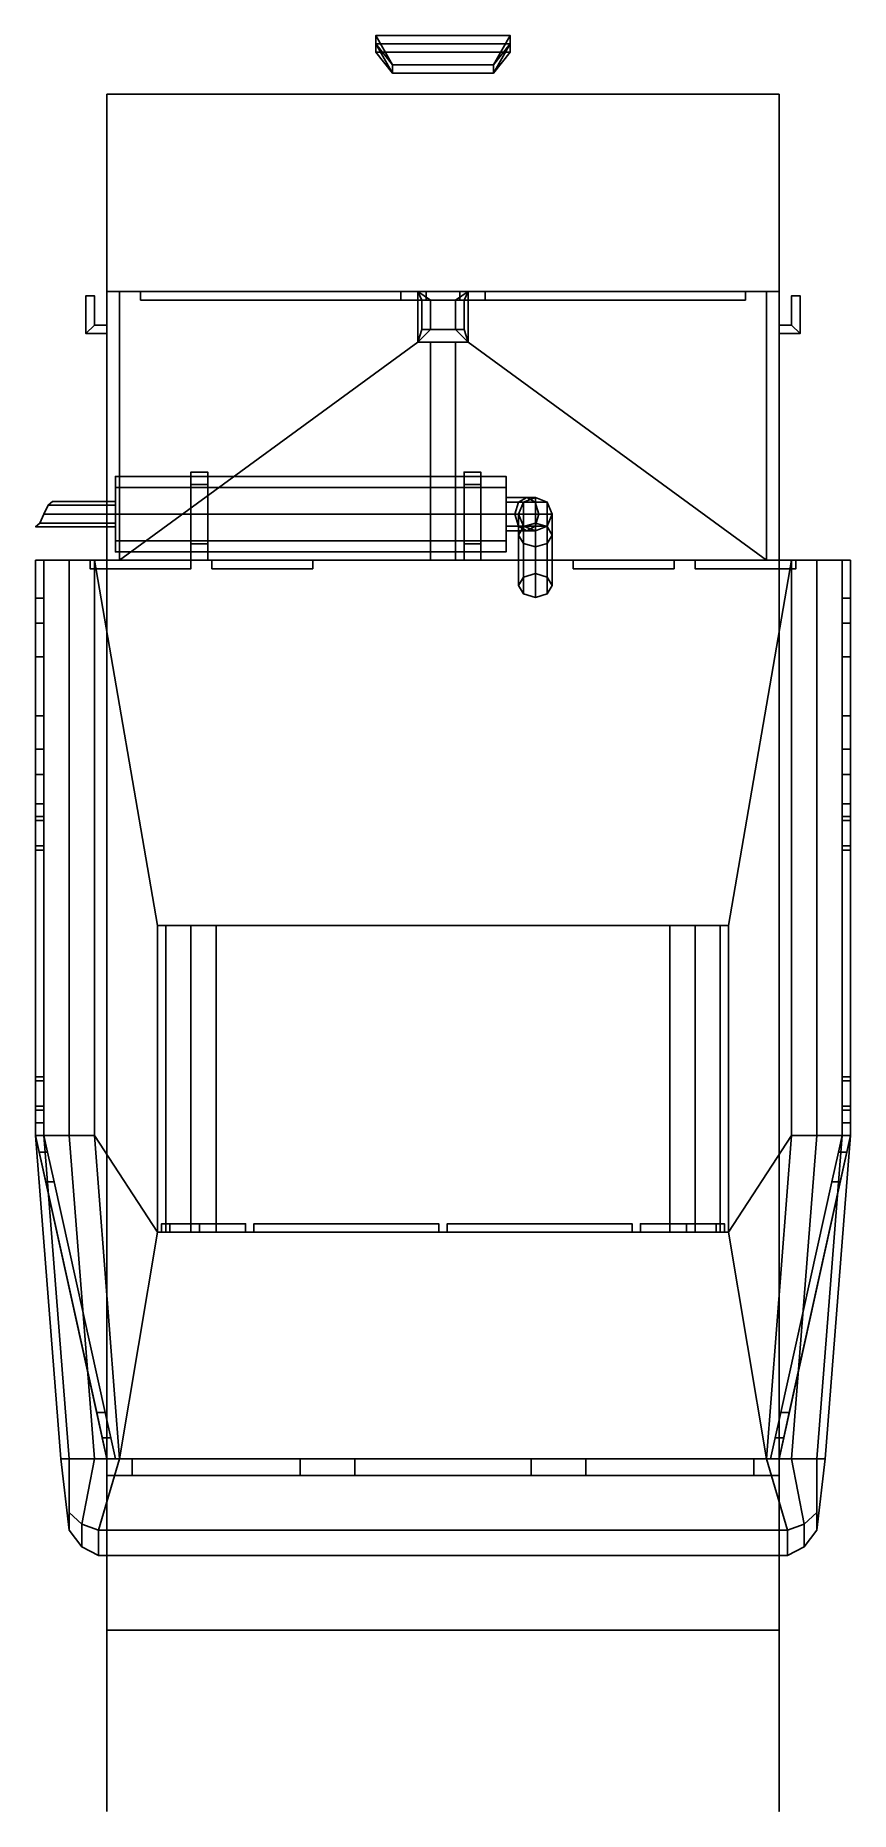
# Model space of a CAD drawing. Extents: x -0.97 to 0.97, y -2.03 to 2.2.
import ezdxf

# ---------------------------------------------------------------- set-up
doc = ezdxf.new("R2010")
doc.units = 0
doc.layers.add('C7P_HULL', color=7, linetype='CONTINUOUS')

msp = doc.modelspace()

# ---------------------------------------------------------------- linework, layer by layer
at = {"layer": 'C7P_HULL'}
for points in [[(-0.16, 2.2, 0.6), (0.16, 2.2, 0.6), (0.16, 2.18, 0.6), (-0.16, 2.18, 0.6)], [(-0.16, 2.2, 0.61), (0.16, 2.2, 0.61), (0.16, 2.2, 0.6), (-0.16, 2.2, 0.6)], [(-0.12, 2.13, 0.69), (0.12, 2.13, 0.69), (0.16, 2.2, 0.61), (-0.16, 2.2, 0.61)], [(-0.16, 2.18, 0.61), (-0.12, 2.11, 0.69), (-0.12, 2.13, 0.69), (-0.16, 2.2, 0.61)], [(-0.16, 2.18, 0.6), (-0.16, 2.18, 0.61), (-0.16, 2.2, 0.61), (-0.16, 2.2, 0.6)], [(0.12, 2.11, 0.69), (0.16, 2.18, 0.61), (0.16, 2.2, 0.61), (0.12, 2.13, 0.69)], [(0.16, 2.18, 0.61), (0.16, 2.18, 0.6), (0.16, 2.2, 0.6), (0.16, 2.2, 0.61)], [(-0.16, 2.16, 0.83), (0.16, 2.16, 0.83), (0.16, 2.18, 0.83), (-0.16, 2.18, 0.83)], [(-0.16, 2.18, 0.61), (0.16, 2.18, 0.61), (0.12, 2.11, 0.69), (-0.12, 2.11, 0.69)], [(-0.16, 2.18, 0.6), (0.16, 2.18, 0.6), (0.16, 2.18, 0.61), (-0.16, 2.18, 0.61)], [(-0.16, 2.18, 0.82), (0.16, 2.18, 0.82), (0.12, 2.13, 0.75), (-0.12, 2.13, 0.75)], [(-0.16, 2.18, 0.83), (0.16, 2.18, 0.83), (0.16, 2.18, 0.82), (-0.16, 2.18, 0.82)], [(-0.16, 2.16, 0.82), (-0.16, 2.16, 0.83), (-0.16, 2.18, 0.83), (-0.16, 2.18, 0.82)], [(-0.12, 2.11, 0.75), (-0.16, 2.16, 0.82), (-0.16, 2.18, 0.82), (-0.12, 2.13, 0.75)], [(-0.16, 2.16, 0.82), (0.16, 2.16, 0.82), (0.16, 2.16, 0.83), (-0.16, 2.16, 0.83)], [(-0.12, 2.11, 0.75), (0.12, 2.11, 0.75), (0.16, 2.16, 0.82), (-0.16, 2.16, 0.82)], [(0.16, 2.16, 0.82), (0.12, 2.11, 0.75), (0.12, 2.13, 0.75), (0.16, 2.18, 0.82)], [(0.16, 2.16, 0.83), (0.16, 2.16, 0.82), (0.16, 2.18, 0.82), (0.16, 2.18, 0.83)], [(-0.12, 2.13, 0.75), (0.12, 2.13, 0.75), (0.12, 2.13, 0.69), (-0.12, 2.13, 0.69)], [(-0.12, 2.11, 0.69), (-0.12, 2.11, 0.75), (-0.12, 2.13, 0.75), (-0.12, 2.13, 0.69)], [(0.12, 2.11, 0.75), (0.12, 2.11, 0.69), (0.12, 2.13, 0.69), (0.12, 2.13, 0.75)], [(-0.12, 2.11, 0.69), (0.12, 2.11, 0.69), (0.12, 2.11, 0.75), (-0.12, 2.11, 0.75)], [(-0.8, 1.59, 0.97), (0.8, 1.59, 0.97), (0.8, 2.06, 0.93), (-0.8, 2.06, 0.93)], [(-0.8, -2.03, 0.9), (-0.8, 0.95, 0.97), (-0.8, 2.06, 0.93)], [(0.8, 1.59, 0.97), (0.8, 0.95, 0.97), (0.8, 2.06, 0.93)], [(0.8, 0.95, 0.97), (0.8, -2.03, 0.9), (0.8, 2.06, 0.93)], [(-0.85, 1.49, 0.99), (-0.85, 1.49, 1.04), (-0.85, 1.58, 1.04), (-0.85, 1.58, 0.99)], [(-0.85, 1.49, 1.04), (-0.83, 1.51, 1.04), (-0.83, 1.58, 1.04), (-0.85, 1.58, 1.04)], [(-0.83, 1.58, 1.04), (-0.83, 1.58, 0.99), (-0.85, 1.58, 0.99), (-0.85, 1.58, 1.04)], [(-0.83, 1.51, 1.04), (-0.83, 1.51, 0.99), (-0.83, 1.58, 0.99), (-0.83, 1.58, 1.04)], [(-0.8, 0.95, 0.97), (-0.8, 0.95, 1.43), (-0.8, 1.59, 1.43), (-0.8, 1.59, 0.97)], [(-0.8, 0.95, 1.43), (-0.77, 0.95, 1.46), (-0.77, 1.59, 1.46), (-0.8, 1.59, 1.43)], [(-0.04, 1.59, 1.15), (0.04, 1.59, 1.15), (0.8, 1.59, 0.97), (-0.8, 1.59, 0.97)], [(-0.72, 1.59, 1.15), (-0.04, 1.59, 1.15), (-0.8, 1.59, 0.97)], [(-0.72, 1.59, 1.43), (-0.72, 1.59, 1.15), (-0.8, 1.59, 0.97), (-0.8, 1.59, 1.43)], [(-0.77, 1.59, 1.46), (-0.72, 1.59, 1.43), (-0.8, 1.59, 1.43), (-0.77, 1.59, 1.46)], [(-0.77, 0.95, 1.46), (-0.06, 1.47, 1.5559), (-0.06, 1.59, 1.5559), (-0.77, 1.59, 1.46)], [(-0.1, 1.59, 1.52), (-0.72, 1.59, 1.43), (-0.77, 1.59, 1.46), (-0.06, 1.59, 1.5559)], [(-0.72, 1.57, 1.15), (-0.04, 1.57, 1.15), (-0.04, 1.59, 1.15), (-0.72, 1.59, 1.15)], [(-0.72, 1.57, 1.43), (-0.72, 1.57, 1.15), (-0.72, 1.59, 1.15), (-0.72, 1.59, 1.43)], [(-0.1, 1.57, 1.52), (-0.72, 1.57, 1.43), (-0.72, 1.59, 1.43), (-0.1, 1.59, 1.52)], [(-0.72, 1.57, 1.43), (-0.04, 1.57, 1.46), (-0.04, 1.57, 1.15), (-0.72, 1.57, 1.15)], [(-0.72, 1.57, 1.43), (-0.1, 1.57, 1.52), (-0.04, 1.57, 1.46), (-0.72, 1.57, 1.43)], [(-0.04, 1.57, 1.46), (-0.1, 1.57, 1.52), (-0.1, 1.59, 1.52), (-0.04, 1.59, 1.46)], [(0.1, 1.59, 1.52), (0.04, 1.59, 1.46), (-0.04, 1.59, 1.46), (-0.1, 1.59, 1.52)], [(0.06, 1.59, 1.5559), (0.1, 1.59, 1.52), (-0.1, 1.59, 1.52), (-0.06, 1.59, 1.5559)], [(0.06, 1.59, 1.58), (0.06, 1.59, 1.5559), (-0.06, 1.59, 1.5559), (-0.06, 1.59, 1.58)], [(0.03, 1.57, 1.58), (0.06, 1.59, 1.58), (-0.06, 1.59, 1.58), (-0.03, 1.57, 1.58)], [(-0.06, 1.59, 1.58), (-0.06, 1.59, 1.5559), (-0.06, 1.47, 1.5559), (-0.06, 1.47, 1.58)], [(-0.05, 1.57, 1.58), (-0.06, 1.59, 1.58), (-0.06, 1.47, 1.58), (-0.05, 1.5, 1.58)], [(-0.05, 1.57, 1.58), (-0.03, 1.57, 1.58), (-0.06, 1.59, 1.58), (-0.05, 1.57, 1.58)], [(-0.05, 1.57, 1.66), (-0.05, 1.57, 1.58), (-0.05, 1.5, 1.58), (-0.05, 1.5, 1.66)], [(-0.03, 1.57, 1.66), (-0.03, 1.57, 1.58), (-0.05, 1.57, 1.58), (-0.05, 1.57, 1.66)], [(-0.03, 1.5, 1.66), (-0.03, 1.57, 1.66), (-0.05, 1.57, 1.66), (-0.05, 1.5, 1.66)], [(-0.04, 1.57, 1.15), (-0.04, 1.57, 1.46), (-0.04, 1.59, 1.46), (-0.04, 1.59, 1.15)], [(0.04, 1.59, 1.46), (0.04, 1.59, 1.15), (-0.04, 1.59, 1.15), (-0.04, 1.59, 1.46)], [(-0.03, 1.5, 1.66), (-0.03, 1.5, 1.58), (-0.03, 1.57, 1.58), (-0.03, 1.57, 1.66)], [(0.03, 1.57, 1.58), (-0.03, 1.57, 1.58), (-0.03, 1.5, 1.58), (0.03, 1.5, 1.58)], [(0.05, 1.57, 1.58), (0.06, 1.59, 1.58), (0.06, 1.59, 1.58), (0.03, 1.57, 1.58)], [(0.05, 1.5, 1.66), (0.05, 1.57, 1.66), (0.03, 1.57, 1.66), (0.03, 1.5, 1.66)], [(0.05, 1.57, 1.66), (0.05, 1.57, 1.58), (0.03, 1.57, 1.58), (0.03, 1.57, 1.66)], [(0.03, 1.57, 1.66), (0.03, 1.57, 1.58), (0.03, 1.5, 1.58), (0.03, 1.5, 1.66)], [(0.04, 1.57, 1.15), (0.72, 1.57, 1.15), (0.72, 1.59, 1.15), (0.04, 1.59, 1.15)], [(0.1, 1.57, 1.52), (0.04, 1.57, 1.46), (0.04, 1.59, 1.46), (0.1, 1.59, 1.52)], [(0.04, 1.57, 1.46), (0.04, 1.57, 1.15), (0.04, 1.59, 1.15), (0.04, 1.59, 1.46)], [(0.04, 1.59, 1.15), (0.72, 1.59, 1.15), (0.8, 1.59, 0.97)], [(0.72, 1.57, 1.43), (0.72, 1.57, 1.15), (0.04, 1.57, 1.15), (0.04, 1.57, 1.46)], [(0.1, 1.57, 1.52), (0.72, 1.57, 1.43), (0.04, 1.57, 1.46), (0.1, 1.57, 1.52)], [(0.05, 1.5, 1.58), (0.06, 1.47, 1.58), (0.06, 1.59, 1.58), (0.05, 1.57, 1.58)], [(0.05, 1.5, 1.66), (0.05, 1.5, 1.58), (0.05, 1.57, 1.58), (0.05, 1.57, 1.66)], [(0.77, 1.59, 1.46), (0.06, 1.59, 1.5559), (0.06, 1.47, 1.5559), (0.77, 0.95, 1.46)], [(0.72, 1.59, 1.43), (0.1, 1.59, 1.52), (0.06, 1.59, 1.5559), (0.77, 1.59, 1.46)], [(0.06, 1.47, 1.5559), (0.06, 1.59, 1.5559), (0.06, 1.59, 1.58), (0.06, 1.47, 1.58)], [(0.72, 1.57, 1.43), (0.1, 1.57, 1.52), (0.1, 1.59, 1.52), (0.72, 1.59, 1.43)], [(0.72, 1.57, 1.15), (0.72, 1.57, 1.43), (0.72, 1.59, 1.43), (0.72, 1.59, 1.15)], [(0.72, 1.59, 1.15), (0.72, 1.59, 1.43), (0.8, 1.59, 1.43), (0.8, 1.59, 0.97)], [(0.72, 1.59, 1.43), (0.77, 1.59, 1.46), (0.77, 1.59, 1.46), (0.8, 1.59, 1.43)], [(0.8, 1.59, 1.43), (0.77, 1.59, 1.46), (0.77, 0.95, 1.46), (0.8, 0.95, 1.43)], [(0.8, 1.59, 0.97), (0.8, 1.59, 1.43), (0.8, 0.95, 1.43), (0.8, 0.95, 0.97)], [(0.83, 1.58, 0.99), (0.83, 1.58, 1.04), (0.85, 1.58, 1.04), (0.85, 1.58, 0.99)], [(0.83, 1.51, 0.99), (0.83, 1.51, 1.04), (0.83, 1.58, 1.04), (0.83, 1.58, 0.99)], [(0.83, 1.51, 1.04), (0.85, 1.49, 1.04), (0.85, 1.58, 1.04), (0.83, 1.58, 1.04)], [(0.85, 1.49, 1.04), (0.85, 1.49, 0.99), (0.85, 1.58, 0.99), (0.85, 1.58, 1.04)], [(-0.8, 1.49, 1.04), (-0.8, 1.51, 1.04), (-0.83, 1.51, 1.04), (-0.85, 1.49, 1.04)], [(-0.8, 1.49, 0.99), (-0.8, 1.49, 1.04), (-0.85, 1.49, 1.04), (-0.85, 1.49, 0.99)], [(-0.8, 1.51, 1.04), (-0.8, 1.51, 0.99), (-0.83, 1.51, 0.99), (-0.83, 1.51, 1.04)], [(-0.05, 1.5, 1.58), (-0.06, 1.47, 1.58), (-0.03, 1.5, 1.58)], [(0.03, 1.5, 1.58), (0.06, 1.47, 1.58), (-0.06, 1.47, 1.58), (-0.03, 1.5, 1.58)], [(-0.05, 1.5, 1.66), (-0.05, 1.5, 1.58), (-0.03, 1.5, 1.58), (-0.03, 1.5, 1.66)], [(0.03, 1.5, 1.66), (0.03, 1.5, 1.58), (0.05, 1.5, 1.58), (0.05, 1.5, 1.66)], [(0.03, 1.5, 1.58), (0.06, 1.47, 1.58), (0.06, 1.47, 1.58), (0.05, 1.5, 1.58)], [(0.8, 1.51, 0.99), (0.8, 1.51, 1.04), (0.83, 1.51, 1.04), (0.83, 1.51, 0.99)], [(0.8, 1.51, 1.04), (0.8, 1.49, 1.04), (0.85, 1.49, 1.04), (0.83, 1.51, 1.04)], [(0.8, 1.49, 1.04), (0.8, 1.49, 0.99), (0.85, 1.49, 0.99), (0.85, 1.49, 1.04)], [(-0.77, 0.95, 1.46), (-0.03, 0.95, 1.56), (-0.03, 1.47, 1.56), (-0.06, 1.47, 1.5559)], [(-0.06, 1.47, 1.58), (-0.06, 1.47, 1.5559), (-0.03, 1.47, 1.56)], [(0.06, 1.47, 1.58), (0.03, 1.47, 1.56), (-0.03, 1.47, 1.56), (-0.06, 1.47, 1.58)], [(-0.03, 0.95, 1.56), (0.03, 0.95, 1.56), (0.03, 1.47, 1.56), (-0.03, 1.47, 1.56)], [(0.06, 1.47, 1.5559), (0.06, 1.47, 1.5559), (0.03, 1.47, 1.56), (0.06, 1.47, 1.58)], [(0.03, 0.95, 1.56), (0.77, 0.95, 1.46), (0.06, 1.47, 1.5559), (0.03, 1.47, 1.56)], [(0.15, 1.1236, 2.1536), (0.15, 1.15, 2.09), (-0.78, 1.15, 2.09), (-0.78, 1.1236, 2.1536)], [(0.15, 1.15, 2.09), (0.15, 1.1236, 2.0264), (-0.78, 1.1236, 2.0264), (-0.78, 1.15, 2.09)], [(-0.78, 1.1236, 2.1536), (-0.78, 1.15, 2.09), (-0.78, 1.09, 2.09), (-0.78, 1.0812, 2.1112)], [(-0.78, 1.15, 2.09), (-0.78, 1.1236, 2.0264), (-0.78, 1.0812, 2.0688), (-0.78, 1.09, 2.09)], [(-0.56, 1.1307, 2.1607), (-0.56, 1.16, 2.09), (-0.6, 1.16, 2.09), (-0.6, 1.1307, 2.1607)], [(-0.56, 1.16, 2.09), (-0.56, 1.1307, 2.0193), (-0.6, 1.1307, 2.0193), (-0.6, 1.16, 2.09)], [(-0.6, 1.1307, 2.1607), (-0.6, 1.16, 2.09), (-0.6, 1.15, 2.09), (-0.6, 1.1236, 2.1536)], [(-0.6, 1.16, 2.09), (-0.6, 1.1307, 2.0193), (-0.6, 1.1236, 2.0264), (-0.6, 1.15, 2.09)], [(-0.56, 1.16, 2.09), (-0.56, 1.1307, 2.1607), (-0.56, 1.1236, 2.1536), (-0.56, 1.15, 2.09)], [(-0.56, 1.1307, 2.0193), (-0.56, 1.16, 2.09), (-0.56, 1.15, 2.09), (-0.56, 1.1236, 2.0264)], [(0.05, 1.16, 2.09), (0.05, 1.1307, 2.0193), (0.05, 1.1236, 2.0264), (0.05, 1.15, 2.09)], [(0.05, 1.1307, 2.1607), (0.05, 1.16, 2.09), (0.05, 1.15, 2.09), (0.05, 1.1236, 2.1536)], [(0.09, 1.16, 2.09), (0.09, 1.1307, 2.0193), (0.05, 1.1307, 2.0193), (0.05, 1.16, 2.09)], [(0.09, 1.1307, 2.1607), (0.09, 1.16, 2.09), (0.05, 1.16, 2.09), (0.05, 1.1307, 2.1607)], [(0.09, 1.1307, 2.0193), (0.09, 1.16, 2.09), (0.09, 1.15, 2.09), (0.09, 1.1236, 2.0264)], [(0.09, 1.16, 2.09), (0.09, 1.1307, 2.1607), (0.09, 1.1236, 2.1536), (0.09, 1.15, 2.09)], [(0.15, 1.15, 2.09), (0.15, 1.1236, 2.1536), (0.15, 1.0883, 2.1183), (0.15, 1.1, 2.09)], [(0.15, 1.1236, 2.0264), (0.15, 1.15, 2.09), (0.15, 1.1, 2.09), (0.15, 1.0883, 2.0617)], [(0.15, 1.06, 2.18), (0.15, 1.1236, 2.1536), (-0.78, 1.1236, 2.1536), (-0.78, 1.06, 2.18)], [(0.15, 1.1236, 2.0264), (0.15, 1.06, 2), (-0.78, 1.06, 2), (-0.78, 1.1236, 2.0264)], [(-0.78, 1.06, 2.18), (-0.78, 1.1236, 2.1536), (-0.78, 1.0812, 2.1112), (-0.78, 1.06, 2.12)], [(-0.78, 1.1236, 2.0264), (-0.78, 1.06, 2), (-0.78, 1.06, 2.06), (-0.78, 1.0812, 2.0688)], [(-0.56, 1.06, 2.19), (-0.56, 1.1307, 2.1607), (-0.6, 1.1307, 2.1607), (-0.6, 1.06, 2.19)], [(-0.56, 1.1307, 2.0193), (-0.56, 0.95, 1.81), (-0.6, 0.95, 1.81), (-0.6, 1.1307, 2.0193)], [(-0.6, 1.06, 2.19), (-0.6, 1.1307, 2.1607), (-0.6, 1.1236, 2.1536), (-0.6, 1.06, 2.18)], [(-0.6, 1.1307, 2.0193), (-0.6, 0.95, 1.81), (-0.6, 0.95, 1.83), (-0.6, 1.1038, 2.0082)], [(-0.6, 1.1236, 2.0264), (-0.6, 1.1307, 2.0193), (-0.6, 1.1038, 2.0082), (-0.6, 1.1236, 2.0264)], [(-0.56, 1.1307, 2.1607), (-0.56, 1.06, 2.19), (-0.56, 1.06, 2.18), (-0.56, 1.1236, 2.1536)], [(-0.56, 0.95, 1.81), (-0.56, 1.1307, 2.0193), (-0.56, 1.1038, 2.0082), (-0.56, 0.95, 1.83)], [(-0.56, 1.1307, 2.0193), (-0.56, 1.1236, 2.0264), (-0.56, 1.1236, 2.0264), (-0.56, 1.1038, 2.0082)], [(0.05, 1.1236, 2.0264), (0.05, 1.1307, 2.0193), (0.05, 1.1038, 2.0082), (0.05, 1.1236, 2.0264)], [(0.05, 1.1307, 2.0193), (0.05, 0.95, 1.81), (0.05, 0.95, 1.83), (0.05, 1.1038, 2.0082)], [(0.09, 1.1307, 2.0193), (0.09, 0.95, 1.81), (0.05, 0.95, 1.81), (0.05, 1.1307, 2.0193)], [(0.05, 1.06, 2.19), (0.05, 1.1307, 2.1607), (0.05, 1.1236, 2.1536), (0.05, 1.06, 2.18)], [(0.09, 1.06, 2.19), (0.09, 1.1307, 2.1607), (0.05, 1.1307, 2.1607), (0.05, 1.06, 2.19)], [(0.09, 1.1307, 2.0193), (0.09, 1.1236, 2.0264), (0.09, 1.1236, 2.0264), (0.09, 1.1038, 2.0082)], [(0.09, 0.95, 1.81), (0.09, 1.1307, 2.0193), (0.09, 1.1038, 2.0082), (0.09, 0.95, 1.83)], [(0.09, 1.1307, 2.1607), (0.09, 1.06, 2.19), (0.09, 1.06, 2.18), (0.09, 1.1236, 2.1536)], [(0.15, 1.1236, 2.1536), (0.15, 1.06, 2.18), (0.15, 1.06, 2.13), (0.15, 1.0883, 2.1183)], [(0.15, 1.06, 2), (0.15, 1.1236, 2.0264), (0.15, 1.0883, 2.0617), (0.15, 1.06, 2.05)], [(0.15, 1.0883, 2.0617), (0.15, 1.1, 2.09), (0.1995, 1.1, 2.0695), (0.1795, 1.0883, 2.0495)], [(0.15, 1.1, 2.09), (0.15, 1.0883, 2.1183), (0.2195, 1.0883, 2.0895), (0.1995, 1.1, 2.0695)], [(0.1795, 1.0883, 2.0495), (0.1995, 1.1, 2.0695), (0.22, 1.1, 2.02), (0.1917, 1.0883, 2.02)], [(0.1917, 1.0883, 1.85), (0.22, 1.1, 1.85), (0.22, 1.0385, 1.7519), (0.1917, 1.0302, 1.7602)], [(0.1917, 1.0883, 2.02), (0.22, 1.1, 2.02), (0.22, 1.1, 1.85), (0.1917, 1.0883, 1.85)], [(0.1995, 1.1, 2.0695), (0.2195, 1.0883, 2.0895), (0.2483, 1.0883, 2.02), (0.22, 1.1, 2.02)], [(0.22, 1.1, 1.85), (0.2483, 1.0883, 1.85), (0.2483, 1.0302, 1.7602), (0.22, 1.0385, 1.7519)], [(0.22, 1.1, 2.02), (0.2483, 1.0883, 2.02), (0.2483, 1.0883, 1.85), (0.22, 1.1, 1.85)], [(-0.96, 1.0388, 2.1112), (-0.95, 1.06, 2.12), (-0.96, 1.0388, 2.0688), (-0.97, 1.03, 2.09)], [(-0.95, 1.06, 2.12), (-0.94, 1.0812, 2.1112), (-0.95, 1.06, 2.06), (-0.96, 1.0388, 2.0688)], [(-0.78, 1.0388, 2.1112), (-0.78, 1.06, 2.12), (-0.95, 1.06, 2.12), (-0.96, 1.0388, 2.1112)], [(-0.78, 1.06, 2.06), (-0.78, 1.0388, 2.0688), (-0.96, 1.0388, 2.0688), (-0.95, 1.06, 2.06)], [(-0.94, 1.0812, 2.1112), (-0.93, 1.09, 2.09), (-0.94, 1.0812, 2.0688), (-0.95, 1.06, 2.06)], [(-0.78, 1.06, 2.12), (-0.78, 1.0812, 2.1112), (-0.94, 1.0812, 2.1112), (-0.95, 1.06, 2.12)], [(-0.78, 1.0812, 2.0688), (-0.78, 1.06, 2.06), (-0.95, 1.06, 2.06), (-0.94, 1.0812, 2.0688)], [(-0.78, 1.0812, 2.1112), (-0.78, 1.09, 2.09), (-0.93, 1.09, 2.09), (-0.94, 1.0812, 2.1112)], [(-0.78, 1.09, 2.09), (-0.78, 1.0812, 2.0688), (-0.94, 1.0812, 2.0688), (-0.93, 1.09, 2.09)], [(0.15, 0.9964, 2.1536), (0.15, 1.06, 2.18), (-0.78, 1.06, 2.18), (-0.78, 0.9964, 2.1536)], [(0.15, 1.06, 2), (0.15, 0.9964, 2.0264), (-0.78, 0.9964, 2.0264), (-0.78, 1.06, 2)], [(-0.78, 1.06, 2), (-0.78, 0.9964, 2.0264), (-0.78, 1.0388, 2.0688), (-0.78, 1.06, 2.06)], [(-0.78, 0.9964, 2.1536), (-0.78, 1.06, 2.18), (-0.78, 1.06, 2.12), (-0.78, 1.0388, 2.1112)], [(-0.56, 0.9893, 2.1607), (-0.56, 1.06, 2.19), (-0.6, 1.06, 2.19), (-0.6, 0.9893, 2.1607)], [(-0.6, 0.9893, 2.1607), (-0.6, 1.06, 2.19), (-0.6, 1.06, 2.18), (-0.6, 0.9964, 2.1536)], [(-0.56, 1.06, 2.19), (-0.56, 0.9893, 2.1607), (-0.56, 0.9964, 2.1536), (-0.56, 1.06, 2.18)], [(0.05, 0.9893, 2.1607), (0.05, 1.06, 2.19), (0.05, 1.06, 2.18), (0.05, 0.9964, 2.1536)], [(0.09, 0.9893, 2.1607), (0.09, 1.06, 2.19), (0.05, 1.06, 2.19), (0.05, 0.9893, 2.1607)], [(0.09, 1.06, 2.19), (0.09, 0.9893, 2.1607), (0.09, 0.9964, 2.1536), (0.09, 1.06, 2.18)], [(0.15, 1.06, 2.05), (0.15, 1.0883, 2.0617), (0.1795, 1.0883, 2.0495), (0.1712, 1.06, 2.0412)], [(0.15, 1.0883, 2.1183), (0.15, 1.06, 2.13), (0.2278, 1.06, 2.0978), (0.2195, 1.0883, 2.0895)], [(0.15, 1.06, 2.13), (0.15, 1.0317, 2.1183), (0.2195, 1.0317, 2.0895), (0.2278, 1.06, 2.0978)], [(0.15, 1.0317, 2.0617), (0.15, 1.06, 2.05), (0.1712, 1.06, 2.0412), (0.1795, 1.0317, 2.0495)], [(0.15, 0.9964, 2.0264), (0.15, 1.06, 2), (0.15, 1.06, 2.05), (0.15, 1.0317, 2.0617)], [(0.15, 1.06, 2.18), (0.15, 0.9964, 2.1536), (0.15, 1.0317, 2.1183), (0.15, 1.06, 2.13)], [(0.1712, 1.06, 2.0412), (0.1795, 1.0883, 2.0495), (0.1917, 1.0883, 2.02), (0.18, 1.06, 2.02)], [(0.1795, 1.0317, 2.0495), (0.1712, 1.06, 2.0412), (0.18, 1.06, 2.02), (0.1917, 1.0317, 2.02)], [(0.18, 1.06, 1.85), (0.1917, 1.0883, 1.85), (0.1917, 1.0302, 1.7602), (0.18, 1.0102, 1.7802)], [(0.18, 1.06, 2.02), (0.1917, 1.0883, 2.02), (0.1917, 1.0883, 1.85), (0.18, 1.06, 1.85)], [(0.1917, 1.0317, 1.85), (0.18, 1.06, 1.85), (0.18, 1.0102, 1.7802), (0.1917, 0.9902, 1.8002)], [(0.1917, 1.0317, 2.02), (0.18, 1.06, 2.02), (0.18, 1.06, 1.85), (0.1917, 1.0317, 1.85)], [(0.2195, 1.0883, 2.0895), (0.2278, 1.06, 2.0978), (0.26, 1.06, 2.02), (0.2483, 1.0883, 2.02)], [(0.2278, 1.06, 2.0978), (0.2195, 1.0317, 2.0895), (0.2483, 1.0317, 2.02), (0.26, 1.06, 2.02)], [(0.2483, 1.0883, 1.85), (0.26, 1.06, 1.85), (0.26, 1.0102, 1.7802), (0.2483, 1.0302, 1.7602)], [(0.2483, 1.0883, 2.02), (0.26, 1.06, 2.02), (0.26, 1.06, 1.85), (0.2483, 1.0883, 1.85)], [(0.26, 1.06, 1.85), (0.2483, 1.0317, 1.85), (0.2483, 0.9902, 1.8002), (0.26, 1.0102, 1.7802)], [(0.26, 1.06, 2.02), (0.2483, 1.0317, 2.02), (0.2483, 1.0317, 1.85), (0.26, 1.06, 1.85)], [(-0.78, 1.03, 2.09), (-0.78, 1.0388, 2.1112), (-0.96, 1.0388, 2.1112), (-0.97, 1.03, 2.09)], [(-0.78, 1.0388, 2.0688), (-0.78, 1.03, 2.09), (-0.97, 1.03, 2.09), (-0.96, 1.0388, 2.0688)], [(-0.78, 0.9964, 2.0264), (-0.78, 0.97, 2.09), (-0.78, 1.03, 2.09), (-0.78, 1.0388, 2.0688)], [(-0.78, 0.97, 2.09), (-0.78, 0.9964, 2.1536), (-0.78, 1.0388, 2.1112), (-0.78, 1.03, 2.09)], [(0.15, 1.0317, 2.1183), (0.15, 1.02, 2.09), (0.1995, 1.02, 2.0695), (0.2195, 1.0317, 2.0895)], [(0.15, 1.02, 2.09), (0.15, 1.0317, 2.0617), (0.1795, 1.0317, 2.0495), (0.1995, 1.02, 2.0695)], [(0.15, 0.97, 2.09), (0.15, 0.9964, 2.0264), (0.15, 1.0317, 2.0617), (0.15, 1.02, 2.09)], [(0.15, 0.9964, 2.1536), (0.15, 0.97, 2.09), (0.15, 1.02, 2.09), (0.15, 1.0317, 2.1183)], [(0.1995, 1.02, 2.0695), (0.1795, 1.0317, 2.0495), (0.1917, 1.0317, 2.02), (0.22, 1.02, 2.02)], [(0.18, 1.0102, 1.7802), (0.1917, 1.0302, 1.7602), (0.1917, 0.91, 1.64), (0.18, 0.89, 1.66)], [(0.1917, 1.0302, 1.7602), (0.22, 1.0385, 1.7519), (0.22, 0.9183, 1.6317), (0.1917, 0.91, 1.64)], [(0.22, 1.02, 1.85), (0.1917, 1.0317, 1.85), (0.1917, 0.9902, 1.8002), (0.22, 0.9819, 1.8085)], [(0.22, 1.02, 2.02), (0.1917, 1.0317, 2.02), (0.1917, 1.0317, 1.85), (0.22, 1.02, 1.85)], [(0.2195, 1.0317, 2.0895), (0.1995, 1.02, 2.0695), (0.22, 1.02, 2.02), (0.2483, 1.0317, 2.02)], [(0.22, 1.0385, 1.7519), (0.2483, 1.0302, 1.7602), (0.2483, 0.91, 1.64), (0.22, 0.9183, 1.6317)], [(0.2483, 1.0317, 1.85), (0.22, 1.02, 1.85), (0.22, 0.9819, 1.8085), (0.2483, 0.9902, 1.8002)], [(0.2483, 1.0317, 2.02), (0.22, 1.02, 2.02), (0.22, 1.02, 1.85), (0.2483, 1.0317, 1.85)], [(0.2483, 1.0302, 1.7602), (0.26, 1.0102, 1.7802), (0.26, 0.89, 1.66), (0.2483, 0.91, 1.64)], [(0.15, 0.97, 2.09), (0.15, 0.9964, 2.1536), (-0.78, 0.9964, 2.1536), (-0.78, 0.97, 2.09)], [(0.15, 0.9964, 2.0264), (0.15, 0.97, 2.09), (-0.78, 0.97, 2.09), (-0.78, 0.9964, 2.0264)], [(-0.56, 0.95, 2.13), (-0.56, 0.9893, 2.1607), (-0.6, 0.9893, 2.1607), (-0.6, 0.95, 2.13)], [(-0.6, 0.95, 2.13), (-0.6, 0.9893, 2.1607), (-0.6, 0.977, 2.1311), (-0.6, 0.95, 2.11)], [(-0.56, 0.9893, 2.1607), (-0.56, 0.977, 2.1311), (-0.56, 0.9964, 2.1536)], [(-0.56, 0.95, 2.11), (-0.56, 0.977, 2.1311), (-0.56, 0.9893, 2.1607), (-0.56, 0.95, 2.13)], [(0.05, 0.95, 2.13), (0.05, 0.9893, 2.1607), (0.05, 0.977, 2.1311), (0.05, 0.95, 2.11)], [(0.09, 0.95, 2.13), (0.09, 0.9893, 2.1607), (0.05, 0.9893, 2.1607), (0.05, 0.95, 2.13)], [(0.09, 0.9893, 2.1607), (0.09, 0.977, 2.1311), (0.09, 0.9964, 2.1536)], [(0.09, 0.95, 2.11), (0.09, 0.977, 2.1311), (0.09, 0.9893, 2.1607), (0.09, 0.95, 2.13)], [(0.1917, 0.9902, 1.8002), (0.18, 1.0102, 1.7802), (0.18, 0.89, 1.66), (0.1917, 0.87, 1.68)], [(0.22, 0.9819, 1.8085), (0.1917, 0.9902, 1.8002), (0.1917, 0.87, 1.68), (0.22, 0.8617, 1.6883)], [(0.2483, 0.9902, 1.8002), (0.22, 0.9819, 1.8085), (0.22, 0.8617, 1.6883), (0.2483, 0.87, 1.68)], [(0.26, 1.0102, 1.7802), (0.2483, 0.9902, 1.8002), (0.2483, 0.87, 1.68), (0.26, 0.89, 1.66)], [(-0.97, 0.95, 0.97), (-0.97, 0.95, 1.85), (-0.8, 0.95, 1.43), (-0.8, 0.95, 0.97)], [(-0.97, 0.26, 1.13), (-0.97, 0.33, 1.16), (-0.97, 0.95, 0.97)], [(-0.97, 0.33, 1.16), (-0.97, 0.37, 1.2), (-0.97, 0.95, 0.97)], [(-0.97, 0.37, 1.2), (-0.97, 0.58, 1.45), (-0.97, 0.72, 1.45), (-0.97, 0.95, 0.97)], [(-0.97, 0.72, 1.45), (-0.97, 0.8, 1.5), (-0.97, 0.95, 0.97)], [(-0.97, 0.8, 1.5), (-0.97, 0.86, 1.58), (-0.97, 0.95, 0.97)], [(-0.97, 0.86, 1.58), (-0.97, 0.86, 1.68), (-0.97, 0.95, 1.85), (-0.97, 0.95, 0.97)], [(-0.97, 0.8, 1.76), (-0.97, 0.95, 1.85), (-0.97, 0.86, 1.68)], [(-0.97, 0.72, 1.81), (-0.97, 0.95, 1.85), (-0.97, 0.8, 1.76)], [(-0.97, 0.58, 1.81), (-0.97, 0.27, 1.85), (-0.97, 0.95, 1.85), (-0.97, 0.72, 1.81)], [(-0.97, -0.42, 1.061), (-0.97, -0.28, 1.13), (-0.97, 0.26, 1.13), (-0.97, 0.95, 0.97)], [(-0.84, 0.95, 1.59), (-0.8, 0.95, 1.43), (-0.97, 0.95, 1.85)], [(-0.84, 0.95, 1.91), (-0.84, 0.95, 1.59), (-0.97, 0.95, 1.85)], [(-0.97, 0.27, 1.85), (-0.97, -0.42, 2.03), (-0.97, 0.95, 2.03), (-0.97, 0.95, 1.85)], [(-0.97, -0.42, 2.03), (-0.95, -0.42, 2.09), (-0.95, 0.95, 2.09), (-0.97, 0.95, 2.03)], [(-0.84, 0.95, 1.91), (-0.97, 0.95, 1.85), (-0.97, 0.95, 2.03)], [(-0.84, 0.95, 1.91), (-0.97, 0.95, 2.03), (-0.95, 0.95, 2.09)], [(-0.95, -0.42, 2.09), (-0.89, -0.42, 2.14), (-0.89, 0.95, 2.14), (-0.95, 0.95, 2.09)], [(-0.84, 0.95, 1.91), (-0.95, 0.95, 2.09), (-0.89, 0.95, 2.14)], [(-0.89, -0.42, 2.14), (-0.83, -0.42, 2.16), (-0.83, 0.95, 2.16), (-0.89, 0.95, 2.14)], [(-0.89, 0.95, 2.14), (-0.83, 0.95, 2.16), (-0.6, 0.95, 1.91), (-0.84, 0.95, 1.91)], [(-0.84, 0.95, 1.91), (-0.6, 0.95, 1.91), (-0.6, 0.93, 1.91), (-0.84, 0.93, 1.91)], [(-0.6, 0.95, 1.59), (-0.84, 0.95, 1.59), (-0.84, 0.93, 1.59), (-0.6, 0.93, 1.59)], [(-0.84, 0.95, 1.59), (-0.84, 0.95, 1.91), (-0.84, 0.93, 1.91), (-0.84, 0.93, 1.59)], [(-0.77, 0.95, 1.46), (-0.77, 0.95, 1.46), (-0.84, 0.95, 1.59), (-0.6, 0.95, 1.59)], [(-0.77, 0.95, 1.46), (-0.8, 0.95, 1.43), (-0.84, 0.95, 1.59)], [(0.83, 0.95, 2.16), (0.31, 0.95, 1.91), (-0.31, 0.95, 1.91), (-0.83, 0.95, 2.16)], [(-0.55, 0.95, 1.91), (-0.83, 0.95, 2.16), (-0.83, 0.95, 2.16), (-0.31, 0.95, 1.91)], [(-0.6, 0.95, 1.91), (-0.83, 0.95, 2.16), (-0.83, 0.95, 2.16), (-0.55, 0.95, 1.91)], [(-0.68, 0.08, 2.16), (0.68, 0.08, 2.16), (0.83, 0.95, 2.16), (-0.83, 0.95, 2.16)], [(-0.83, -0.42, 2.16), (-0.68, -0.65, 2.16), (-0.68, 0.08, 2.16), (-0.83, 0.95, 2.16)], [(-0.8, -2.03, 0.9), (-0.8, -1.23, 1.02), (-0.8, 0.95, 0.97)], [(-0.8, -1.23, 1.02), (-0.8, -0.42, 1.061), (-0.8, 0.95, 0.97)], [(-0.77, 0.95, 1.46), (-0.77, 0.95, 1.46), (-0.6, 0.95, 1.59), (-0.55, 0.95, 1.59)], [(-0.77, 0.95, 1.46), (-0.77, 0.95, 1.46), (-0.55, 0.95, 1.59), (-0.31, 0.95, 1.59)], [(-0.77, 0.95, 1.46), (-0.77, 0.95, 1.46), (-0.31, 0.95, 1.59), (-0.03, 0.95, 1.56)], [(-0.6, 0.95, 1.59), (-0.6, 0.95, 1.91), (-0.55, 0.95, 1.91), (-0.55, 0.95, 1.59)], [(-0.6, 0.95, 1.91), (-0.6, 0.95, 1.59), (-0.6, 0.93, 1.59), (-0.6, 0.93, 1.91)], [(-0.55, 0.95, 1.91), (-0.31, 0.95, 1.91), (-0.31, 0.93, 1.91), (-0.55, 0.93, 1.91)], [(-0.55, 0.95, 1.59), (-0.55, 0.95, 1.91), (-0.55, 0.93, 1.91), (-0.55, 0.93, 1.59)], [(-0.31, 0.95, 1.59), (-0.55, 0.95, 1.59), (-0.55, 0.93, 1.59), (-0.31, 0.93, 1.59)], [(-0.31, 0.95, 1.91), (-0.31, 0.95, 1.59), (-0.31, 0.93, 1.59), (-0.31, 0.93, 1.91)], [(-0.31, 0.95, 1.59), (0.31, 0.95, 1.59), (0.03, 0.95, 1.56), (-0.03, 0.95, 1.56)], [(0.31, 0.95, 1.91), (0.31, 0.95, 1.59), (-0.31, 0.95, 1.59), (-0.31, 0.95, 1.91)], [(0.77, 0.95, 1.46), (0.77, 0.95, 1.46), (0.03, 0.95, 1.56), (0.31, 0.95, 1.59)], [(0.31, 0.95, 1.59), (0.31, 0.95, 1.91), (0.31, 0.93, 1.91), (0.31, 0.93, 1.59)], [(0.55, 0.95, 1.59), (0.31, 0.95, 1.59), (0.31, 0.93, 1.59), (0.55, 0.93, 1.59)], [(0.31, 0.95, 1.91), (0.55, 0.95, 1.91), (0.55, 0.93, 1.91), (0.31, 0.93, 1.91)], [(0.77, 0.95, 1.46), (0.77, 0.95, 1.46), (0.31, 0.95, 1.59), (0.55, 0.95, 1.59)], [(0.31, 0.95, 1.91), (0.83, 0.95, 2.16), (0.83, 0.95, 2.16), (0.55, 0.95, 1.91)], [(0.55, 0.95, 1.91), (0.55, 0.95, 1.59), (0.55, 0.93, 1.59), (0.55, 0.93, 1.91)], [(0.55, 0.95, 1.59), (0.55, 0.95, 1.91), (0.6, 0.95, 1.91), (0.6, 0.95, 1.59)], [(0.77, 0.95, 1.46), (0.55, 0.95, 1.59), (0.6, 0.95, 1.59), (0.77, 0.95, 1.46)], [(0.55, 0.95, 1.91), (0.83, 0.95, 2.16), (0.83, 0.95, 2.16), (0.6, 0.95, 1.91)], [(0.84, 0.95, 1.59), (0.6, 0.95, 1.59), (0.6, 0.93, 1.59), (0.84, 0.93, 1.59)], [(0.6, 0.95, 1.59), (0.6, 0.95, 1.91), (0.6, 0.93, 1.91), (0.6, 0.93, 1.59)], [(0.6, 0.95, 1.91), (0.84, 0.95, 1.91), (0.84, 0.93, 1.91), (0.6, 0.93, 1.91)], [(0.77, 0.95, 1.46), (0.6, 0.95, 1.59), (0.84, 0.95, 1.59), (0.77, 0.95, 1.46)], [(0.6, 0.95, 1.91), (0.83, 0.95, 2.16), (0.83, 0.95, 2.16), (0.84, 0.95, 1.91)], [(0.68, -0.65, 2.16), (0.83, -0.42, 2.16), (0.83, 0.95, 2.16), (0.68, 0.08, 2.16)], [(0.77, 0.95, 1.46), (0.84, 0.95, 1.59), (0.8, 0.95, 1.43), (0.77, 0.95, 1.46)], [(0.8, 0.95, 0.97), (0.8, 0.95, 1.43), (0.97, 0.95, 1.85), (0.97, 0.95, 0.97)], [(0.8, -1.23, 1.02), (0.8, -2.03, 0.9), (0.8, 0.95, 0.97)], [(0.8, -0.42, 1.061), (0.8, -1.23, 1.02), (0.8, 0.95, 0.97)], [(0.84, 0.95, 1.59), (0.97, 0.95, 1.85), (0.8, 0.95, 1.43), (0.84, 0.95, 1.59)], [(0.83, -0.42, 2.16), (0.89, -0.42, 2.14), (0.89, 0.95, 2.14), (0.83, 0.95, 2.16)], [(0.84, 0.95, 1.91), (0.83, 0.95, 2.16), (0.89, 0.95, 2.14), (0.84, 0.95, 1.91)], [(0.84, 0.95, 1.91), (0.84, 0.95, 1.59), (0.84, 0.93, 1.59), (0.84, 0.93, 1.91)], [(0.84, 0.95, 1.91), (0.97, 0.95, 1.85), (0.84, 0.95, 1.59), (0.84, 0.95, 1.91)], [(0.84, 0.95, 1.91), (0.97, 0.95, 2.03), (0.97, 0.95, 1.85), (0.84, 0.95, 1.91)], [(0.84, 0.95, 1.91), (0.95, 0.95, 2.09), (0.97, 0.95, 2.03), (0.84, 0.95, 1.91)], [(0.84, 0.95, 1.91), (0.89, 0.95, 2.14), (0.95, 0.95, 2.09), (0.84, 0.95, 1.91)], [(0.89, -0.42, 2.14), (0.95, -0.42, 2.09), (0.95, 0.95, 2.09), (0.89, 0.95, 2.14)], [(0.95, -0.42, 2.09), (0.97, -0.42, 2.03), (0.97, 0.95, 2.03), (0.95, 0.95, 2.09)], [(0.97, 0.72, 1.81), (0.97, 0.95, 1.85), (0.97, 0.27, 1.85), (0.97, 0.58, 1.81)], [(0.97, 0.8, 1.76), (0.97, 0.95, 1.85), (0.97, 0.95, 1.85), (0.97, 0.72, 1.81)], [(0.97, 0.86, 1.68), (0.97, 0.95, 1.85), (0.97, 0.95, 1.85), (0.97, 0.8, 1.76)], [(0.97, 0.86, 1.58), (0.97, 0.95, 0.97), (0.97, 0.95, 1.85), (0.97, 0.86, 1.68)], [(0.97, 0.8, 1.5), (0.97, 0.95, 0.97), (0.97, 0.95, 0.97), (0.97, 0.86, 1.58)], [(0.97, 0.72, 1.45), (0.97, 0.95, 0.97), (0.97, 0.95, 0.97), (0.97, 0.8, 1.5)], [(0.97, 0.58, 1.45), (0.97, 0.37, 1.2), (0.97, 0.95, 0.97), (0.97, 0.72, 1.45)], [(0.97, 0.26, 1.13), (0.97, 0.95, 0.97), (0.97, 0.95, 0.97), (0.97, 0.33, 1.16)], [(0.97, 0.33, 1.16), (0.97, 0.95, 0.97), (0.97, 0.95, 0.97), (0.97, 0.37, 1.2)], [(0.97, -0.28, 1.13), (0.97, -0.42, 1.061), (0.97, 0.95, 0.97), (0.97, 0.26, 1.13)], [(0.97, -0.42, 2.03), (0.97, 0.27, 1.85), (0.97, 0.95, 1.85), (0.97, 0.95, 2.03)], [(-0.97, 0.86, 1.68), (-0.95, 0.86, 1.68), (-0.95, 0.8, 1.76), (-0.97, 0.8, 1.76)], [(-0.97, 0.86, 1.58), (-0.95, 0.86, 1.58), (-0.95, 0.86, 1.68), (-0.97, 0.86, 1.68)], [(-0.97, 0.8, 1.5), (-0.95, 0.8, 1.5), (-0.95, 0.86, 1.58), (-0.97, 0.86, 1.58)], [(0.95, 0.8, 1.5), (0.97, 0.8, 1.5), (0.97, 0.86, 1.58), (0.95, 0.86, 1.58)], [(0.95, 0.86, 1.58), (0.97, 0.86, 1.58), (0.97, 0.86, 1.68), (0.95, 0.86, 1.68)], [(0.95, 0.86, 1.68), (0.97, 0.86, 1.68), (0.97, 0.8, 1.76), (0.95, 0.8, 1.76)], [(-0.97, 0.8, 1.76), (-0.95, 0.8, 1.76), (-0.95, 0.72, 1.81), (-0.97, 0.72, 1.81)], [(-0.97, 0.72, 1.45), (-0.95, 0.72, 1.45), (-0.95, 0.8, 1.5), (-0.97, 0.8, 1.5)], [(0.95, 0.72, 1.45), (0.97, 0.72, 1.45), (0.97, 0.8, 1.5), (0.95, 0.8, 1.5)], [(0.95, 0.8, 1.76), (0.97, 0.8, 1.76), (0.97, 0.72, 1.81), (0.95, 0.72, 1.81)], [(-0.97, 0.58, 1.45), (-0.95, 0.58, 1.45), (-0.95, 0.72, 1.45), (-0.97, 0.72, 1.45)], [(-0.97, 0.72, 1.81), (-0.95, 0.72, 1.81), (-0.95, 0.58, 1.81), (-0.97, 0.58, 1.81)], [(0.95, 0.72, 1.81), (0.97, 0.72, 1.81), (0.97, 0.58, 1.81), (0.95, 0.58, 1.81)], [(0.95, 0.58, 1.45), (0.97, 0.58, 1.45), (0.97, 0.72, 1.45), (0.95, 0.72, 1.45)], [(-0.97, 0.27, 1.85), (-0.97, 0.58, 1.81), (-0.97, 0.34, 1.81)], [(-0.97, 0.37, 1.75), (-0.97, 0.34, 1.81), (-0.97, 0.58, 1.81), (-0.97, 0.5, 1.76)], [(-0.97, 0.37, 1.2), (-0.97, 0.5, 1.5), (-0.97, 0.58, 1.45)], [(-0.97, 0.5, 1.5), (-0.95, 0.5, 1.5), (-0.95, 0.58, 1.45), (-0.97, 0.58, 1.45)], [(-0.97, 0.58, 1.81), (-0.95, 0.58, 1.81), (-0.95, 0.5, 1.76), (-0.97, 0.5, 1.76)], [(0.95, 0.58, 1.81), (0.97, 0.58, 1.81), (0.97, 0.5, 1.76), (0.95, 0.5, 1.76)], [(0.95, 0.5, 1.5), (0.97, 0.5, 1.5), (0.97, 0.58, 1.45), (0.95, 0.58, 1.45)], [(0.97, 0.34, 1.81), (0.97, 0.58, 1.81), (0.97, 0.58, 1.81), (0.97, 0.27, 1.85)], [(0.97, 0.37, 1.75), (0.97, 0.58, 1.81), (0.97, 0.58, 1.81), (0.97, 0.34, 1.81)], [(0.97, 0.58, 1.81), (0.97, 0.37, 1.75), (0.97, 0.37, 1.75), (0.97, 0.5, 1.76)], [(0.97, 0.5, 1.5), (0.97, 0.37, 1.2), (0.97, 0.37, 1.2), (0.97, 0.58, 1.45)], [(-0.97, 0.37, 1.75), (-0.97, 0.37, 1.75), (-0.97, 0.5, 1.76), (-0.97, 0.44, 1.68)], [(-0.97, 0.37, 1.2), (-0.97, 0.44, 1.58), (-0.97, 0.5, 1.5)], [(-0.97, 0.44, 1.58), (-0.95, 0.44, 1.58), (-0.95, 0.5, 1.5), (-0.97, 0.5, 1.5)], [(-0.97, 0.5, 1.76), (-0.95, 0.5, 1.76), (-0.95, 0.44, 1.68), (-0.97, 0.44, 1.68)], [(0.95, 0.5, 1.76), (0.97, 0.5, 1.76), (0.97, 0.44, 1.68), (0.95, 0.44, 1.68)], [(0.95, 0.44, 1.58), (0.97, 0.44, 1.58), (0.97, 0.5, 1.5), (0.95, 0.5, 1.5)], [(0.97, 0.5, 1.76), (0.97, 0.37, 1.75), (0.97, 0.37, 1.75), (0.97, 0.44, 1.68)], [(0.97, 0.44, 1.58), (0.97, 0.37, 1.2), (0.97, 0.37, 1.2), (0.97, 0.5, 1.5)], [(-0.97, 0.37, 1.2), (-0.97, 0.37, 1.75), (-0.97, 0.44, 1.68), (-0.97, 0.44, 1.58)], [(-0.97, 0.44, 1.68), (-0.95, 0.44, 1.68), (-0.95, 0.44, 1.58), (-0.97, 0.44, 1.58)], [(0.95, 0.44, 1.68), (0.97, 0.44, 1.68), (0.97, 0.44, 1.58), (0.95, 0.44, 1.58)], [(0.97, 0.44, 1.68), (0.97, 0.37, 1.75), (0.97, 0.37, 1.2), (0.97, 0.44, 1.58)], [(-0.97, 0.37, 1.75), (-0.95, 0.37, 1.75), (-0.95, 0.34, 1.81), (-0.97, 0.34, 1.81)], [(-0.97, 0.37, 1.2), (-0.95, 0.37, 1.2), (-0.95, 0.37, 1.75), (-0.97, 0.37, 1.75)], [(-0.97, 0.33, 1.16), (-0.95, 0.33, 1.16), (-0.95, 0.37, 1.2), (-0.97, 0.37, 1.2)], [(-0.97, 0.34, 1.81), (-0.95, 0.34, 1.81), (-0.95, 0.27, 1.85), (-0.97, 0.27, 1.85)], [(0.95, 0.33, 1.16), (0.97, 0.33, 1.16), (0.97, 0.37, 1.2), (0.95, 0.37, 1.2)], [(0.95, 0.37, 1.2), (0.97, 0.37, 1.2), (0.97, 0.37, 1.75), (0.95, 0.37, 1.75)], [(0.95, 0.37, 1.75), (0.97, 0.37, 1.75), (0.97, 0.34, 1.81), (0.95, 0.34, 1.81)], [(0.95, 0.34, 1.81), (0.97, 0.34, 1.81), (0.97, 0.27, 1.85), (0.95, 0.27, 1.85)], [(-0.97, 0.26, 1.13), (-0.95, 0.26, 1.13), (-0.95, 0.33, 1.16), (-0.97, 0.33, 1.16)], [(0.95, 0.26, 1.13), (0.97, 0.26, 1.13), (0.97, 0.33, 1.16), (0.95, 0.33, 1.16)], [(-0.97, 0.27, 1.85), (-0.95, 0.27, 1.85), (-0.95, -0.29, 1.85), (-0.97, -0.29, 1.85)], [(-0.97, -0.42, 2.03), (-0.97, 0.27, 1.85), (-0.97, -0.29, 1.85)], [(-0.97, -0.28, 1.13), (-0.95, -0.28, 1.13), (-0.95, 0.26, 1.13), (-0.97, 0.26, 1.13)], [(0.95, 0.27, 1.85), (0.97, 0.27, 1.85), (0.97, -0.29, 1.85), (0.95, -0.29, 1.85)], [(0.95, -0.28, 1.13), (0.97, -0.28, 1.13), (0.97, 0.26, 1.13), (0.95, 0.26, 1.13)], [(0.97, -0.42, 2.03), (0.97, -0.29, 1.85), (0.97, -0.29, 1.85), (0.97, 0.27, 1.85)], [(-0.68, 0.08, 2.17), (0.68, 0.08, 2.17), (0.68, 0.08, 2.16), (-0.68, 0.08, 2.16)], [(-0.66, 0.08, 2.23), (0.66, 0.08, 2.23), (0.68, 0.08, 2.17), (-0.68, 0.08, 2.17)], [(-0.68, -0.65, 2.16), (-0.68, -0.65, 2.17), (-0.68, 0.08, 2.17), (-0.68, 0.08, 2.16)], [(-0.68, -0.65, 2.17), (-0.66, -0.65, 2.23), (-0.66, 0.08, 2.23), (-0.68, 0.08, 2.17)], [(-0.6, 0.08, 2.28), (0.6, 0.08, 2.28), (0.66, 0.08, 2.23), (-0.66, 0.08, 2.23)], [(-0.66, -0.65, 2.23), (-0.6, -0.65, 2.28), (-0.6, 0.08, 2.28), (-0.66, 0.08, 2.23)], [(-0.54, 0.08, 2.3), (0.54, 0.08, 2.3), (0.6, 0.08, 2.28), (-0.6, 0.08, 2.28)], [(-0.6, -0.65, 2.28), (-0.54, -0.65, 2.3), (-0.54, 0.08, 2.3), (-0.6, 0.08, 2.28)], [(-0.54, -0.65, 2.3), (0.54, -0.65, 2.3), (0.54, 0.08, 2.3), (-0.54, 0.08, 2.3)], [(0.6, 0.08, 2.28), (0.54, 0.08, 2.3), (0.54, -0.65, 2.3), (0.6, -0.65, 2.28)], [(0.66, 0.08, 2.23), (0.6, 0.08, 2.28), (0.6, -0.65, 2.28), (0.66, -0.65, 2.23)], [(0.68, 0.08, 2.17), (0.66, 0.08, 2.23), (0.66, -0.65, 2.23), (0.68, -0.65, 2.17)], [(0.68, 0.08, 2.16), (0.68, 0.08, 2.17), (0.68, -0.65, 2.17), (0.68, -0.65, 2.16)], [(-0.97, -0.42, 1.13), (-0.97, -0.35, 1.16), (-0.97, -0.28, 1.13)], [(-0.97, -0.35, 1.16), (-0.95, -0.35, 1.16), (-0.95, -0.28, 1.13), (-0.97, -0.28, 1.13)], [(-0.97, -0.42, 1.061), (-0.97, -0.42, 1.13), (-0.97, -0.28, 1.13)], [(-0.97, -0.42, 1.85), (-0.97, -0.29, 1.85), (-0.97, -0.36, 1.81)], [(-0.97, -0.29, 1.85), (-0.95, -0.29, 1.85), (-0.95, -0.36, 1.81), (-0.97, -0.36, 1.81)], [(-0.97, -0.42, 2.03), (-0.97, -0.29, 1.85), (-0.97, -0.42, 1.85)], [(0.95, -0.35, 1.16), (0.97, -0.35, 1.16), (0.97, -0.28, 1.13), (0.95, -0.28, 1.13)], [(0.95, -0.29, 1.85), (0.97, -0.29, 1.85), (0.97, -0.36, 1.81), (0.95, -0.36, 1.81)], [(0.97, -0.35, 1.16), (0.97, -0.42, 1.13), (0.97, -0.42, 1.13), (0.97, -0.28, 1.13)], [(0.97, -0.42, 1.13), (0.97, -0.42, 1.061), (0.97, -0.42, 1.061), (0.97, -0.28, 1.13)], [(0.97, -0.29, 1.85), (0.97, -0.42, 1.85), (0.97, -0.42, 1.85), (0.97, -0.36, 1.81)], [(0.97, -0.42, 2.03), (0.97, -0.42, 1.85), (0.97, -0.42, 1.85), (0.97, -0.29, 1.85)], [(-0.97, -0.42, 1.13), (-0.97, -0.39, 1.2), (-0.97, -0.35, 1.16)], [(-0.97, -0.39, 1.2), (-0.95, -0.39, 1.2), (-0.95, -0.35, 1.16), (-0.97, -0.35, 1.16)], [(-0.97, -0.42, 1.85), (-0.97, -0.36, 1.81), (-0.97, -0.39, 1.75)], [(-0.97, -0.36, 1.81), (-0.95, -0.36, 1.81), (-0.95, -0.39, 1.75), (-0.97, -0.39, 1.75)], [(0.95, -0.39, 1.2), (0.97, -0.39, 1.2), (0.97, -0.35, 1.16), (0.95, -0.35, 1.16)], [(0.95, -0.36, 1.81), (0.97, -0.36, 1.81), (0.97, -0.39, 1.75), (0.95, -0.39, 1.75)], [(0.97, -0.39, 1.2), (0.97, -0.42, 1.13), (0.97, -0.42, 1.13), (0.97, -0.35, 1.16)], [(0.97, -0.36, 1.81), (0.97, -0.42, 1.85), (0.97, -0.42, 1.85), (0.97, -0.39, 1.75)], [(-0.97, -0.42, 1.13), (-0.97, -0.42, 1.85), (-0.97, -0.39, 1.75), (-0.97, -0.39, 1.2)], [(-0.97, -0.39, 1.75), (-0.95, -0.39, 1.75), (-0.95, -0.39, 1.2), (-0.97, -0.39, 1.2)], [(-0.97, -0.42, 1.13), (-0.9612, -0.46, 1.16), (-0.97, -0.42, 1.2)], [(-0.97, -0.42, 1.13), (-0.9457, -0.53, 1.13), (-0.9612, -0.46, 1.16)], [(-0.97, -0.42, 1.85), (-0.97, -0.42, 1.75), (-0.9612, -0.46, 1.8)], [(-0.97, -0.42, 1.85), (-0.9612, -0.46, 1.8), (-0.9457, -0.53, 1.85)], [(-0.9612, -0.46, 1.16), (-0.9412, -0.46, 1.16), (-0.95, -0.42, 1.2), (-0.97, -0.42, 1.2)], [(-0.97, -0.42, 1.2), (-0.95, -0.42, 1.2), (-0.95, -0.42, 1.75), (-0.97, -0.42, 1.75)], [(-0.97, -0.42, 1.75), (-0.95, -0.42, 1.75), (-0.9412, -0.46, 1.8), (-0.9612, -0.46, 1.8)], [(-0.97, -0.42, 1.13), (-0.97, -0.42, 1.061), (-0.9457, -0.53, 1.13)], [(-0.8, -1.19, 1.1122), (-0.8243, -1.08, 1.13), (-0.9457, -0.53, 1.13), (-0.97, -0.42, 1.061)], [(-0.91, -1.19, 2.03), (-0.89, -1.19, 2.09), (-0.95, -0.42, 2.09), (-0.97, -0.42, 2.03)], [(-0.91, -1.19, 1.85), (-0.91, -1.19, 2.03), (-0.97, -0.42, 2.03), (-0.97, -0.42, 1.85)], [(-0.89, -1.19, 2.09), (-0.83, -1.19, 2.14), (-0.89, -0.42, 2.14), (-0.95, -0.42, 2.09)], [(-0.83, -1.19, 2.14), (-0.77, -1.19, 2.16), (-0.83, -0.42, 2.16), (-0.89, -0.42, 2.14)], [(-0.77, -1.19, 2.16), (-0.77, -1.19, 2.16), (-0.68, -0.65, 2.16), (-0.83, -0.42, 2.16)], [(-0.8, -1.23, 1.02), (-0.8, -1.19, 1.1122), (-0.8, -0.42, 1.061)], [(0.77, -1.19, 2.16), (0.77, -1.19, 2.16), (0.83, -0.42, 2.16), (0.68, -0.65, 2.16)], [(0.77, -1.19, 2.16), (0.83, -1.19, 2.14), (0.89, -0.42, 2.14), (0.83, -0.42, 2.16)], [(0.8243, -1.08, 1.13), (0.8, -1.19, 1.1122), (0.97, -0.42, 1.061), (0.9457, -0.53, 1.13)], [(0.8, -1.19, 1.1122), (0.8, -1.23, 1.02), (0.8, -0.42, 1.061)], [(0.83, -1.19, 2.14), (0.89, -1.19, 2.09), (0.95, -0.42, 2.09), (0.89, -0.42, 2.14)], [(0.89, -1.19, 2.09), (0.91, -1.19, 2.03), (0.97, -0.42, 2.03), (0.95, -0.42, 2.09)], [(0.91, -1.19, 2.03), (0.91, -1.19, 1.85), (0.97, -0.42, 1.85), (0.97, -0.42, 2.03)], [(0.9412, -0.46, 1.16), (0.9612, -0.46, 1.16), (0.97, -0.42, 1.2), (0.95, -0.42, 1.2)], [(0.95, -0.42, 1.75), (0.97, -0.42, 1.75), (0.9612, -0.46, 1.8), (0.9412, -0.46, 1.8)], [(0.9457, -0.53, 1.13), (0.97, -0.42, 1.13), (0.97, -0.42, 1.13), (0.9612, -0.46, 1.16)], [(0.9612, -0.46, 1.8), (0.97, -0.42, 1.85), (0.97, -0.42, 1.85), (0.9457, -0.53, 1.85)], [(0.9457, -0.53, 1.13), (0.97, -0.42, 1.061), (0.97, -0.42, 1.061), (0.97, -0.42, 1.13)], [(0.95, -0.39, 1.75), (0.97, -0.39, 1.75), (0.97, -0.39, 1.2), (0.95, -0.39, 1.2)], [(0.95, -0.42, 1.2), (0.97, -0.42, 1.2), (0.97, -0.42, 1.75), (0.95, -0.42, 1.75)], [(0.9612, -0.46, 1.16), (0.97, -0.42, 1.13), (0.97, -0.42, 1.13), (0.97, -0.42, 1.2)], [(0.97, -0.42, 1.75), (0.97, -0.42, 1.85), (0.97, -0.42, 1.85), (0.9612, -0.46, 1.8)], [(0.97, -0.39, 1.75), (0.97, -0.42, 1.85), (0.97, -0.42, 1.13), (0.97, -0.39, 1.2)], [(-0.9457, -0.53, 1.13), (-0.9257, -0.53, 1.13), (-0.9412, -0.46, 1.16), (-0.9612, -0.46, 1.16)], [(-0.9612, -0.46, 1.8), (-0.9412, -0.46, 1.8), (-0.9257, -0.53, 1.85), (-0.9457, -0.53, 1.85)], [(0.9257, -0.53, 1.13), (0.9457, -0.53, 1.13), (0.9612, -0.46, 1.16), (0.9412, -0.46, 1.16)], [(0.9412, -0.46, 1.8), (0.9612, -0.46, 1.8), (0.9457, -0.53, 1.85), (0.9257, -0.53, 1.85)], [(-0.8243, -1.08, 1.13), (-0.8043, -1.08, 1.13), (-0.9257, -0.53, 1.13), (-0.9457, -0.53, 1.13)], [(-0.9457, -0.53, 1.85), (-0.9257, -0.53, 1.85), (-0.8043, -1.08, 1.85), (-0.8243, -1.08, 1.85)], [(0.8043, -1.08, 1.13), (0.8243, -1.08, 1.13), (0.9457, -0.53, 1.13), (0.9257, -0.53, 1.13)], [(0.9257, -0.53, 1.85), (0.9457, -0.53, 1.85), (0.8243, -1.08, 1.85), (0.8043, -1.08, 1.85)], [(-0.67, -0.65, 2.17), (-0.67, -0.63, 2.17), (-0.65, -0.63, 2.23), (-0.65, -0.65, 2.23)], [(-0.67, -0.65, 2.16), (-0.67, -0.63, 2.16), (-0.67, -0.63, 2.17), (-0.67, -0.65, 2.17)], [(-0.47, -0.65, 2.16), (-0.47, -0.63, 2.16), (-0.67, -0.63, 2.16), (-0.67, -0.65, 2.16)], [(-0.47, -0.63, 2.16), (-0.47, -0.63, 2.29), (-0.67, -0.63, 2.17), (-0.67, -0.63, 2.16)], [(-0.47, -0.63, 2.29), (-0.54, -0.63, 2.29), (-0.65, -0.63, 2.23), (-0.67, -0.63, 2.17)], [(-0.65, -0.65, 2.23), (-0.65, -0.63, 2.23), (-0.58, -0.63, 2.28), (-0.58, -0.65, 2.28)], [(-0.54, -0.63, 2.29), (-0.58, -0.63, 2.28), (-0.58, -0.63, 2.28), (-0.65, -0.63, 2.23)], [(-0.58, -0.65, 2.28), (-0.58, -0.63, 2.28), (-0.54, -0.63, 2.29), (-0.54, -0.65, 2.29)], [(-0.47, -0.65, 2.29), (-0.47, -0.63, 2.29), (-0.47, -0.63, 2.16), (-0.47, -0.65, 2.16)], [(-0.45, -0.63, 2.29), (-0.45, -0.65, 2.29), (-0.45, -0.65, 2.16), (-0.45, -0.63, 2.16)], [(-0.01, -0.65, 2.16), (-0.01, -0.63, 2.16), (-0.45, -0.63, 2.16), (-0.45, -0.65, 2.16)], [(-0.01, -0.63, 2.16), (-0.01, -0.63, 2.29), (-0.45, -0.63, 2.29), (-0.45, -0.63, 2.16)], [(-0.01, -0.65, 2.29), (-0.01, -0.63, 2.29), (-0.01, -0.63, 2.16), (-0.01, -0.65, 2.16)], [(0.01, -0.63, 2.29), (0.01, -0.65, 2.29), (0.01, -0.65, 2.16), (0.01, -0.63, 2.16)], [(0.45, -0.65, 2.16), (0.45, -0.63, 2.16), (0.01, -0.63, 2.16), (0.01, -0.65, 2.16)], [(0.45, -0.63, 2.16), (0.45, -0.63, 2.29), (0.01, -0.63, 2.29), (0.01, -0.63, 2.16)], [(0.45, -0.65, 2.29), (0.45, -0.63, 2.29), (0.45, -0.63, 2.16), (0.45, -0.65, 2.16)], [(0.47, -0.63, 2.29), (0.47, -0.65, 2.29), (0.47, -0.65, 2.16), (0.47, -0.63, 2.16)], [(0.67, -0.63, 2.17), (0.47, -0.63, 2.29), (0.47, -0.63, 2.16), (0.67, -0.63, 2.16)], [(0.67, -0.63, 2.17), (0.54, -0.63, 2.29), (0.47, -0.63, 2.29), (0.67, -0.63, 2.17)], [(0.47, -0.63, 2.16), (0.47, -0.65, 2.16), (0.67, -0.65, 2.16), (0.67, -0.63, 2.16)], [(0.54, -0.65, 2.29), (0.54, -0.63, 2.29), (0.58, -0.63, 2.28), (0.58, -0.65, 2.28)], [(0.65, -0.63, 2.23), (0.58, -0.63, 2.28), (0.54, -0.63, 2.29), (0.67, -0.63, 2.17)], [(0.58, -0.65, 2.28), (0.58, -0.63, 2.28), (0.65, -0.63, 2.23), (0.65, -0.65, 2.23)], [(0.65, -0.65, 2.23), (0.65, -0.63, 2.23), (0.67, -0.63, 2.17), (0.67, -0.65, 2.17)], [(0.67, -0.65, 2.17), (0.67, -0.63, 2.17), (0.67, -0.63, 2.16), (0.67, -0.65, 2.16)], [(-0.77, -1.19, 2.16), (0.77, -1.19, 2.16), (0.68, -0.65, 2.16), (-0.68, -0.65, 2.16)], [(-0.65, -0.65, 2.23), (-0.66, -0.65, 2.23), (-0.68, -0.65, 2.17), (-0.67, -0.65, 2.17)], [(-0.67, -0.65, 2.17), (-0.68, -0.65, 2.17), (-0.68, -0.65, 2.16), (-0.67, -0.65, 2.16)], [(-0.58, -0.65, 2.28), (-0.6, -0.65, 2.28), (-0.66, -0.65, 2.23), (-0.65, -0.65, 2.23)], [(-0.54, -0.65, 2.29), (-0.54, -0.65, 2.3), (-0.6, -0.65, 2.28), (-0.58, -0.65, 2.28)], [(0.54, -0.65, 2.3), (-0.54, -0.65, 2.3), (-0.54, -0.65, 2.29), (0.54, -0.65, 2.29)], [(-0.45, -0.65, 2.29), (-0.47, -0.65, 2.29), (-0.47, -0.65, 2.16), (-0.45, -0.65, 2.16)], [(0.01, -0.65, 2.29), (-0.01, -0.65, 2.29), (-0.01, -0.65, 2.16), (0.01, -0.65, 2.16)], [(0.47, -0.65, 2.29), (0.45, -0.65, 2.29), (0.45, -0.65, 2.16), (0.47, -0.65, 2.16)], [(0.54, -0.65, 2.3), (0.54, -0.65, 2.29), (0.58, -0.65, 2.28), (0.6, -0.65, 2.28)], [(0.6, -0.65, 2.28), (0.58, -0.65, 2.28), (0.65, -0.65, 2.23), (0.66, -0.65, 2.23)], [(0.66, -0.65, 2.23), (0.65, -0.65, 2.23), (0.67, -0.65, 2.17), (0.68, -0.65, 2.17)], [(0.68, -0.65, 2.17), (0.67, -0.65, 2.17), (0.67, -0.65, 2.16), (0.68, -0.65, 2.16)], [(-0.811, -1.14, 1.17), (-0.791, -1.14, 1.17), (-0.8043, -1.08, 1.13), (-0.8243, -1.08, 1.13)], [(-0.8, -1.19, 1.1122), (-0.811, -1.14, 1.17), (-0.8243, -1.08, 1.13), (-0.8, -1.19, 1.1122)], [(-0.8243, -1.08, 1.85), (-0.8043, -1.08, 1.85), (-0.791, -1.14, 1.81), (-0.811, -1.14, 1.81)], [(-0.8, -1.19, 1.85), (-0.8243, -1.08, 1.85), (-0.811, -1.14, 1.81), (-0.8, -1.19, 1.85)], [(0.791, -1.14, 1.17), (0.811, -1.14, 1.17), (0.8243, -1.08, 1.13), (0.8043, -1.08, 1.13)], [(0.8043, -1.08, 1.85), (0.8243, -1.08, 1.85), (0.811, -1.14, 1.81), (0.791, -1.14, 1.81)], [(0.811, -1.14, 1.17), (0.8, -1.19, 1.1122), (0.8, -1.19, 1.1122), (0.8243, -1.08, 1.13)], [(0.8243, -1.08, 1.85), (0.8, -1.19, 1.85), (0.8, -1.19, 1.85), (0.811, -1.14, 1.81)], [(-0.8, -1.19, 1.23), (-0.78, -1.19, 1.23), (-0.791, -1.14, 1.17), (-0.811, -1.14, 1.17)], [(-0.8, -1.19, 1.1122), (-0.8, -1.19, 1.23), (-0.811, -1.14, 1.17), (-0.8, -1.19, 1.1122)], [(-0.811, -1.14, 1.81), (-0.791, -1.14, 1.81), (-0.78, -1.19, 1.75), (-0.8, -1.19, 1.75)], [(-0.8, -1.19, 1.85), (-0.811, -1.14, 1.81), (-0.8, -1.19, 1.75), (-0.8, -1.19, 1.85)], [(0.78, -1.19, 1.23), (0.8, -1.19, 1.23), (0.811, -1.14, 1.17), (0.791, -1.14, 1.17)], [(0.791, -1.14, 1.81), (0.811, -1.14, 1.81), (0.8, -1.19, 1.75), (0.78, -1.19, 1.75)], [(0.8, -1.19, 1.23), (0.8, -1.19, 1.1122), (0.8, -1.19, 1.1122), (0.811, -1.14, 1.17)], [(0.811, -1.14, 1.81), (0.8, -1.19, 1.85), (0.8, -1.19, 1.85), (0.8, -1.19, 1.75)], [(-0.91, -1.19, 1.85), (-0.89, -1.36, 1.85), (-0.89, -1.36, 2.03), (-0.91, -1.19, 2.03)], [(-0.91, -1.19, 2.03), (-0.89, -1.36, 2.03), (-0.89, -1.3176, 2.0876), (-0.89, -1.19, 2.09)], [(-0.89, -1.3176, 2.0876), (-0.86, -1.3459, 2.1159), (-0.83, -1.19, 2.14), (-0.89, -1.19, 2.09)], [(-0.86, -1.3459, 2.1159), (-0.82, -1.36, 2.13), (-0.77, -1.19, 2.16), (-0.83, -1.19, 2.14)], [(-0.82, -1.36, 2.13), (0.82, -1.36, 2.13), (0.77, -1.19, 2.16), (-0.77, -1.19, 2.16)], [(-0.8, -1.23, 1.85), (-0.8, -1.19, 1.85), (-0.8, -1.19, 1.1122), (-0.8, -1.23, 1.02)], [(-0.8, -1.19, 1.75), (-0.78, -1.19, 1.75), (-0.78, -1.19, 1.23), (-0.8, -1.19, 1.23)], [(-0.74, -1.23, 1.67), (-0.34, -1.23, 1.67), (-0.34, -1.19, 1.67), (-0.74, -1.19, 1.67)], [(-0.74, -1.23, 1.83), (-0.74, -1.23, 1.67), (-0.74, -1.19, 1.67), (-0.74, -1.19, 1.83)], [(-0.34, -1.23, 1.83), (-0.74, -1.23, 1.83), (-0.74, -1.19, 1.83), (-0.34, -1.19, 1.83)], [(-0.74, -1.23, 1.23), (-0.34, -1.23, 1.23), (-0.34, -1.19, 1.23), (-0.74, -1.19, 1.23)], [(-0.34, -1.23, 1.62), (-0.74, -1.23, 1.62), (-0.74, -1.19, 1.62), (-0.34, -1.19, 1.62)], [(-0.74, -1.23, 1.62), (-0.74, -1.23, 1.23), (-0.74, -1.19, 1.23), (-0.74, -1.19, 1.62)], [(-0.34, -1.23, 1.67), (-0.34, -1.23, 1.83), (-0.34, -1.19, 1.83), (-0.34, -1.19, 1.67)], [(-0.34, -1.23, 1.23), (-0.34, -1.23, 1.62), (-0.34, -1.19, 1.62), (-0.34, -1.19, 1.23)], [(-0.21, -1.23, 1.23), (0.21, -1.23, 1.23), (0.21, -1.19, 1.23), (-0.21, -1.19, 1.23)], [(0.21, -1.23, 1.62), (-0.21, -1.23, 1.62), (-0.21, -1.19, 1.62), (0.21, -1.19, 1.62)], [(-0.21, -1.23, 1.62), (-0.21, -1.23, 1.23), (-0.21, -1.19, 1.23), (-0.21, -1.19, 1.62)], [(-0.21, -1.23, 1.67), (0.21, -1.23, 1.67), (0.21, -1.19, 1.67), (-0.21, -1.19, 1.67)], [(-0.21, -1.23, 1.83), (-0.21, -1.23, 1.67), (-0.21, -1.19, 1.67), (-0.21, -1.19, 1.83)], [(0.21, -1.23, 1.83), (-0.21, -1.23, 1.83), (-0.21, -1.19, 1.83), (0.21, -1.19, 1.83)], [(0.21, -1.23, 1.23), (0.21, -1.23, 1.62), (0.21, -1.19, 1.62), (0.21, -1.19, 1.23)], [(0.21, -1.23, 1.67), (0.21, -1.23, 1.83), (0.21, -1.19, 1.83), (0.21, -1.19, 1.67)], [(0.74, -1.23, 1.83), (0.34, -1.23, 1.83), (0.34, -1.19, 1.83), (0.74, -1.19, 1.83)], [(0.34, -1.23, 1.83), (0.34, -1.23, 1.67), (0.34, -1.19, 1.67), (0.34, -1.19, 1.83)], [(0.34, -1.23, 1.67), (0.74, -1.23, 1.67), (0.74, -1.19, 1.67), (0.34, -1.19, 1.67)], [(0.74, -1.23, 1.62), (0.34, -1.23, 1.62), (0.34, -1.19, 1.62), (0.74, -1.19, 1.62)], [(0.34, -1.23, 1.62), (0.34, -1.23, 1.23), (0.34, -1.19, 1.23), (0.34, -1.19, 1.62)], [(0.34, -1.23, 1.23), (0.74, -1.23, 1.23), (0.74, -1.19, 1.23), (0.34, -1.19, 1.23)], [(0.74, -1.23, 1.67), (0.74, -1.23, 1.83), (0.74, -1.19, 1.83), (0.74, -1.19, 1.67)], [(0.74, -1.23, 1.23), (0.74, -1.23, 1.62), (0.74, -1.19, 1.62), (0.74, -1.19, 1.23)], [(0.82, -1.36, 2.13), (0.86, -1.3459, 2.1159), (0.83, -1.19, 2.14), (0.77, -1.19, 2.16)], [(0.78, -1.19, 1.75), (0.8, -1.19, 1.75), (0.8, -1.19, 1.23), (0.78, -1.19, 1.23)], [(0.8, -1.19, 1.85), (0.8, -1.23, 1.85), (0.8, -1.23, 1.02), (0.8, -1.19, 1.23)], [(0.8, -1.19, 1.23), (0.8, -1.23, 1.02), (0.8, -1.23, 1.02), (0.8, -1.19, 1.1122)], [(0.86, -1.3459, 2.1159), (0.89, -1.3176, 2.0876), (0.89, -1.19, 2.09), (0.83, -1.19, 2.14)], [(0.89, -1.36, 1.85), (0.91, -1.19, 1.85), (0.91, -1.19, 2.03), (0.89, -1.36, 2.03)], [(0.89, -1.36, 2.03), (0.91, -1.19, 2.03), (0.89, -1.19, 2.09), (0.89, -1.3176, 2.0876)], [(-0.8, -1.598, 0.98), (0.8, -1.598, 0.98), (0.8, -1.23, 1.02), (-0.8, -1.23, 1.02)], [(-0.8, -1.23, 1.02), (0.8, -1.23, 1.02), (0.21, -1.23, 1.23), (-0.21, -1.23, 1.23)], [(-0.8, -1.23, 1.02), (-0.8, -1.23, 1.02), (-0.21, -1.23, 1.23), (-0.34, -1.23, 1.23)], [(-0.8, -1.23, 1.02), (-0.8, -1.23, 1.02), (-0.34, -1.23, 1.23), (-0.74, -1.23, 1.23)], [(-0.8, -1.23, 1.85), (-0.8, -1.23, 1.02), (-0.74, -1.23, 1.23), (-0.74, -1.23, 1.62)], [(0.8, -1.23, 1.85), (-0.8, -1.23, 1.85), (-0.21, -1.23, 1.83), (0.21, -1.23, 1.83)], [(-0.8, -1.23, 1.85), (-0.34, -1.23, 1.83), (-0.21, -1.23, 1.83), (-0.8, -1.23, 1.85)], [(-0.8, -1.23, 1.85), (-0.8, -1.23, 1.85), (-0.74, -1.23, 1.83), (-0.34, -1.23, 1.83)], [(-0.8, -1.23, 1.85), (-0.8, -1.23, 1.85), (-0.74, -1.23, 1.62), (-0.74, -1.23, 1.67)], [(-0.8, -1.23, 1.85), (-0.8, -1.23, 1.85), (-0.74, -1.23, 1.67), (-0.74, -1.23, 1.83)], [(-0.74, -1.23, 1.67), (-0.74, -1.23, 1.62), (-0.34, -1.23, 1.62), (-0.34, -1.23, 1.67)], [(-0.34, -1.23, 1.62), (-0.34, -1.23, 1.23), (-0.21, -1.23, 1.23), (-0.21, -1.23, 1.62)], [(-0.34, -1.23, 1.67), (-0.34, -1.23, 1.62), (-0.21, -1.23, 1.62), (-0.21, -1.23, 1.67)], [(-0.34, -1.23, 1.83), (-0.34, -1.23, 1.67), (-0.21, -1.23, 1.67), (-0.21, -1.23, 1.83)], [(-0.21, -1.23, 1.67), (-0.21, -1.23, 1.62), (0.21, -1.23, 1.62), (0.21, -1.23, 1.67)], [(0.21, -1.23, 1.62), (0.21, -1.23, 1.23), (0.34, -1.23, 1.23), (0.34, -1.23, 1.62)], [(0.21, -1.23, 1.23), (0.8, -1.23, 1.02), (0.8, -1.23, 1.02), (0.34, -1.23, 1.23)], [(0.21, -1.23, 1.67), (0.21, -1.23, 1.62), (0.34, -1.23, 1.62), (0.34, -1.23, 1.67)], [(0.21, -1.23, 1.83), (0.21, -1.23, 1.67), (0.34, -1.23, 1.67), (0.34, -1.23, 1.83)], [(0.8, -1.23, 1.85), (0.21, -1.23, 1.83), (0.34, -1.23, 1.83), (0.8, -1.23, 1.85)], [(0.34, -1.23, 1.23), (0.8, -1.23, 1.02), (0.8, -1.23, 1.02), (0.74, -1.23, 1.23)], [(0.34, -1.23, 1.67), (0.34, -1.23, 1.62), (0.74, -1.23, 1.62), (0.74, -1.23, 1.67)], [(0.8, -1.23, 1.85), (0.8, -1.23, 1.85), (0.34, -1.23, 1.83), (0.74, -1.23, 1.83)], [(0.74, -1.23, 1.62), (0.74, -1.23, 1.23), (0.8, -1.23, 1.02), (0.8, -1.23, 1.85)], [(0.74, -1.23, 1.67), (0.74, -1.23, 1.62), (0.8, -1.23, 1.85)], [(0.8, -1.23, 1.85), (0.8, -1.23, 1.85), (0.74, -1.23, 1.83), (0.74, -1.23, 1.67)], [(0.8, -1.598, 0.98), (0.8, -2.03, 0.9), (0.8, -2.03, 0.9), (0.8, -1.23, 1.02)], [(-0.89, -1.36, 2.03), (-0.86, -1.4, 2.03), (-0.86, -1.3459, 2.1159), (-0.89, -1.3176, 2.0876)], [(-0.86, -1.4, 2.03), (-0.82, -1.42, 2.03), (-0.82, -1.36, 2.13), (-0.86, -1.3459, 2.1159)], [(0.82, -1.42, 2.03), (0.86, -1.4, 2.03), (0.86, -1.3459, 2.1159), (0.82, -1.36, 2.13)], [(0.86, -1.4, 2.03), (0.89, -1.36, 2.03), (0.89, -1.3176, 2.0876), (0.86, -1.3459, 2.1159)], [(-0.89, -1.36, 1.85), (-0.86, -1.4, 1.85), (-0.86, -1.4, 2.03), (-0.89, -1.36, 2.03)], [(-0.82, -1.42, 2.03), (0.82, -1.42, 2.03), (0.82, -1.36, 2.13), (-0.82, -1.36, 2.13)], [(0.86, -1.4, 1.85), (0.89, -1.36, 1.85), (0.89, -1.36, 2.03), (0.86, -1.4, 2.03)], [(-0.86, -1.4, 1.85), (-0.82, -1.42, 1.85), (-0.82, -1.42, 2.03), (-0.86, -1.4, 2.03)], [(-0.82, -1.42, 1.85), (0.82, -1.42, 1.85), (0.82, -1.42, 2.03), (-0.82, -1.42, 2.03)], [(0.82, -1.42, 1.85), (0.86, -1.4, 1.85), (0.86, -1.4, 2.03), (0.82, -1.42, 2.03)]]:
    msp.add_3dface(points, dxfattribs=at)

doc.saveas('drawing.dxf')
